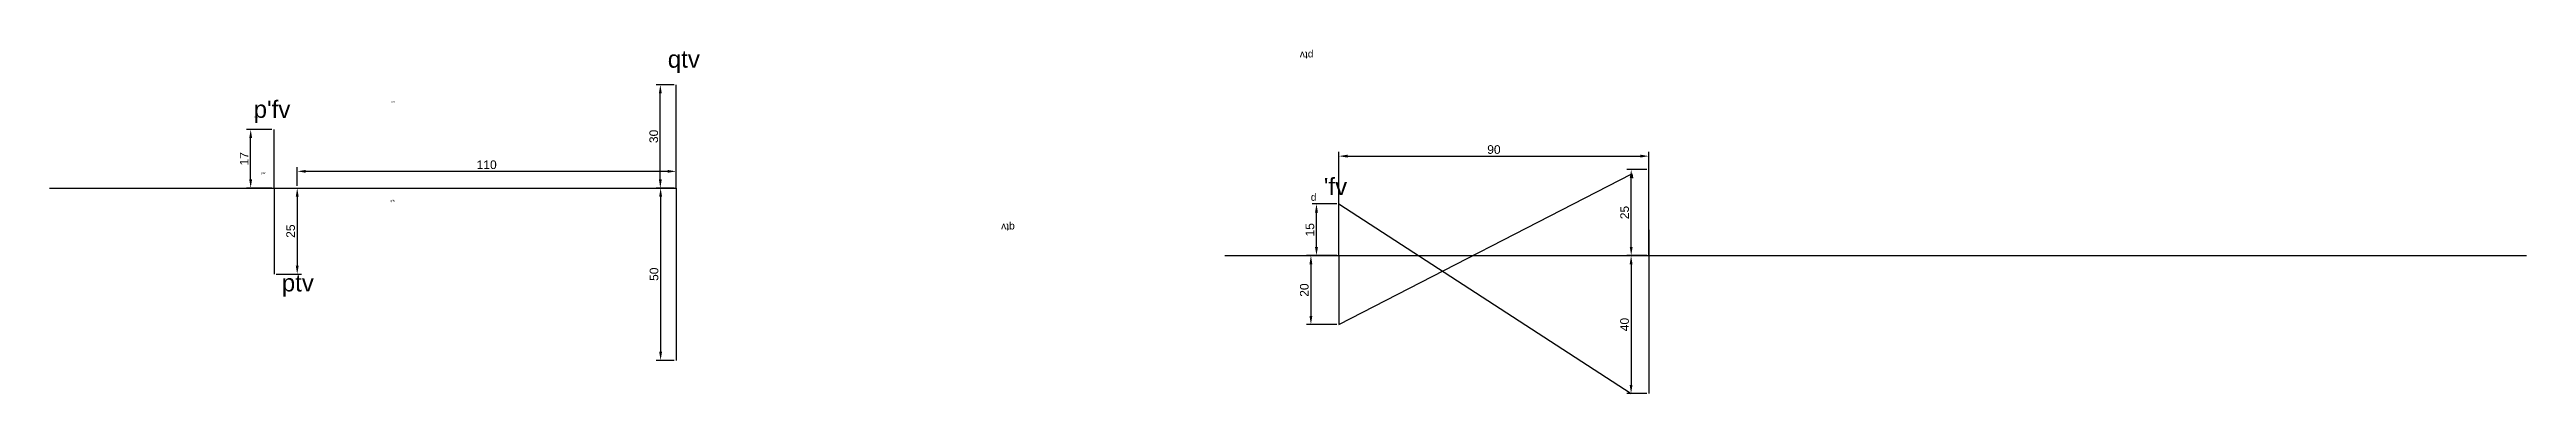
# Model space of a CAD drawing. Header units: millimetres. Extents: x 69 to 3180, y -28 to 380.
# Drawn here: x 584 to 1303, y 49 to 149 of the extents above; entities that cross this region are included whole.
import ezdxf

# ---------------------------------------------------------------- set-up
doc = ezdxf.new("R2010")
doc.units = ezdxf.units.MM
doc.header["$PDMODE"] = 35
doc.styles.get("Standard").update_dxf_attribs({"font": 'arial.ttf'})
doc.dimstyles.new('ISO-25', dxfattribs={"dimtxt": 2.5, "dimasz": 2.5, "dimexe": 1.25, "dimexo": 0.625, "dimtad": 1, "dimtxsty": 'Standard', "dimcen": 2.5, "dimadec": 0, "dimazin": 0, "dimtfac": 1, "dimtmove": 0, "dimatfit": 3, "dimfxl": 1, "dimarcsym": 0})

msp = doc.modelspace()

# ---------------------------------------------------------------- texts
for s, height, p in [('qtv', 5, (763.844, 143.759)), ("p'fv", 0.6282, (643.63, 129.204)), ("p'fv", 5, (643.63, 129.204)), ('qtv', 0.6282, (683.488, 133.576)), ('ptv', 0.6282, (645.871, 112.943)), ("'fv", 5, (954.275, 106.775)), ("q'fv", 0.6282, (683.328, 104.84)), ('ptv', 5, (651.794, 78.822))]:
    msp.add_text(s, height=height).set_placement(p)
for s, height, p in [('ptv', 2.1352, (951.269, 148.378)), ('p', 2.135, (952.14, 106.775)), ('qtv', 2.1352, (864.569, 98.455))]:
    msp.add_text(s, height=height, rotation=180).set_placement(p)

# ---------------------------------------------------------------- blocks, each defined once
blk = doc.blocks.new('*D13')
at = {"color": 0, "lineweight": -2, "transparency": 16777216}
for p, q in [((648.93, 125.82), (641.51, 125.82)), ((642.76, 111.32), (642.76, 123.32)), ((648.93, 108.82), (641.51, 108.82))]:
    blk.add_line(p, q, dxfattribs=at)
at = {"color": 0, "transparency": 16777216}
for points in [[(642.35, 123.32), (643.18, 123.32), (642.76, 125.82)], [(642.35, 111.32), (643.18, 111.32), (642.76, 108.82)]]:
    blk.add_solid(points, dxfattribs=at)
at = {"layer": 'Defpoints', "color": 0, "transparency": 16777216}
for p in [(642.76, 125.82), (649.55, 125.82), (649.55, 108.82)]:
    blk.add_point(p, dxfattribs=at)
at = {"color": 0, "transparency": 16777216, "insert": (640.88, 117.32), "char_height": 2.5, "attachment_point": 5, "rotation": 90}
blk.add_mtext('17', dxfattribs=at)
blk = doc.blocks.new('*D14')
at = {"color": 0, "lineweight": -2, "transparency": 16777216}
for p, q in [((650.18, 108.82), (657.52, 108.82)), ((656.27, 106.32), (656.27, 86.32)), ((650.18, 83.82), (657.52, 83.82))]:
    blk.add_line(p, q, dxfattribs=at)
at = {"color": 0, "transparency": 16777216}
for points in [[(655.86, 106.32), (656.69, 106.32), (656.27, 108.82)], [(655.86, 86.32), (656.69, 86.32), (656.27, 83.82)]]:
    blk.add_solid(points, dxfattribs=at)
at = {"layer": 'Defpoints', "color": 0, "transparency": 16777216}
for p in [(649.55, 108.82), (649.55, 83.82), (656.27, 83.82)]:
    blk.add_point(p, dxfattribs=at)
at = {"color": 0, "transparency": 16777216, "insert": (654.37, 96.32), "char_height": 2.5, "attachment_point": 5, "rotation": 90}
blk.add_mtext('25', dxfattribs=at)
blk = doc.blocks.new('*D15')
at = {"color": 0, "lineweight": -2, "transparency": 16777216}
for p, q in [((656.27, 109.44), (656.27, 114.93)), ((658.77, 113.68), (763.77, 113.68)), ((766.27, 109.44), (766.27, 114.93))]:
    blk.add_line(p, q, dxfattribs=at)
at = {"color": 0, "transparency": 16777216}
for points in [[(658.77, 114.09), (658.77, 113.26), (656.27, 113.68)], [(763.77, 114.09), (763.77, 113.26), (766.27, 113.68)]]:
    blk.add_solid(points, dxfattribs=at)
at = {"layer": 'Defpoints', "color": 0, "transparency": 16777216}
for p in [(656.27, 108.82), (766.27, 113.68), (766.27, 108.82)]:
    blk.add_point(p, dxfattribs=at)
at = {"color": 0, "transparency": 16777216, "insert": (711.27, 115.58), "char_height": 2.5, "attachment_point": 5}
blk.add_mtext('110', dxfattribs=at)
blk = doc.blocks.new('*D16')
at = {"color": 0, "lineweight": -2, "transparency": 16777216}
for p, q in [((765.65, 138.82), (760.42, 138.82)), ((761.67, 111.32), (761.67, 136.32)), ((765.65, 108.82), (760.42, 108.82))]:
    blk.add_line(p, q, dxfattribs=at)
at = {"color": 0, "transparency": 16777216}
for points in [[(761.26, 136.32), (762.09, 136.32), (761.67, 138.82)], [(761.26, 111.32), (762.09, 111.32), (761.67, 108.82)]]:
    blk.add_solid(points, dxfattribs=at)
at = {"layer": 'Defpoints', "color": 0, "transparency": 16777216}
for p in [(761.67, 138.82), (766.27, 138.82), (766.27, 108.82)]:
    blk.add_point(p, dxfattribs=at)
at = {"color": 0, "transparency": 16777216, "insert": (759.77, 123.82), "char_height": 2.5, "attachment_point": 5, "rotation": 90}
blk.add_mtext('30', dxfattribs=at)
blk = doc.blocks.new('*D17')
at = {"color": 0, "lineweight": -2, "transparency": 16777216}
for p, q in [((765.65, 108.82), (760.51, 108.82)), ((761.76, 106.32), (761.76, 61.32)), ((765.65, 58.82), (760.51, 58.82))]:
    blk.add_line(p, q, dxfattribs=at)
at = {"color": 0, "transparency": 16777216}
for points in [[(761.34, 106.32), (762.18, 106.32), (761.76, 108.82)], [(761.34, 61.32), (762.18, 61.32), (761.76, 58.82)]]:
    blk.add_solid(points, dxfattribs=at)
at = {"layer": 'Defpoints', "color": 0, "transparency": 16777216}
for p in [(766.27, 108.82), (761.76, 58.82), (766.27, 58.82)]:
    blk.add_point(p, dxfattribs=at)
at = {"color": 0, "transparency": 16777216, "insert": (759.86, 83.82), "char_height": 2.5, "attachment_point": 5, "rotation": 90}
blk.add_mtext('50', dxfattribs=at)
blk = doc.blocks.new('*D18')
at = {"color": 0, "lineweight": -2, "transparency": 16777216}
for p, q in [((958.02, 104.22), (950.89, 104.22)), ((952.14, 91.72), (952.14, 101.72)), ((958.02, 89.22), (950.89, 89.22))]:
    blk.add_line(p, q, dxfattribs=at)
at = {"color": 0, "transparency": 16777216}
for points in [[(951.72, 101.72), (952.56, 101.72), (952.14, 104.22)], [(951.72, 91.72), (952.56, 91.72), (952.14, 89.22)]]:
    blk.add_solid(points, dxfattribs=at)
at = {"layer": 'Defpoints', "color": 0, "transparency": 16777216}
for p in [(952.14, 104.22), (958.65, 104.22), (958.65, 89.22)]:
    blk.add_point(p, dxfattribs=at)
at = {"color": 0, "transparency": 16777216, "insert": (950.24, 96.72), "char_height": 2.5, "attachment_point": 5, "rotation": 90}
blk.add_mtext('15', dxfattribs=at)
blk = doc.blocks.new('*D19')
at = {"color": 0, "lineweight": -2, "transparency": 16777216}
for p, q in [((958.02, 89.22), (949.28, 89.22)), ((950.53, 86.72), (950.53, 71.72)), ((958.02, 69.22), (949.28, 69.22))]:
    blk.add_line(p, q, dxfattribs=at)
at = {"color": 0, "transparency": 16777216}
for points in [[(950.11, 86.72), (950.94, 86.72), (950.53, 89.22)], [(950.11, 71.72), (950.94, 71.72), (950.53, 69.22)]]:
    blk.add_solid(points, dxfattribs=at)
at = {"layer": 'Defpoints', "color": 0, "transparency": 16777216}
for p in [(958.65, 89.22), (950.53, 69.22), (958.65, 69.22)]:
    blk.add_point(p, dxfattribs=at)
at = {"color": 0, "transparency": 16777216, "insert": (948.62, 79.22), "char_height": 2.5, "attachment_point": 5, "rotation": 90}
blk.add_mtext('20', dxfattribs=at)
blk = doc.blocks.new('*D20')
at = {"color": 0, "lineweight": -2, "transparency": 16777216}
for p, q in [((958.65, 97.35), (958.65, 119.34)), ((961.15, 118.09), (1046.15, 118.09)), ((1048.65, 97.35), (1048.65, 119.34))]:
    blk.add_line(p, q, dxfattribs=at)
at = {"color": 0, "transparency": 16777216}
for points in [[(961.15, 118.51), (961.15, 117.67), (958.65, 118.09)], [(1046.15, 118.51), (1046.15, 117.67), (1048.65, 118.09)]]:
    blk.add_solid(points, dxfattribs=at)
at = {"layer": 'Defpoints', "color": 0, "transparency": 16777216}
for p in [(1048.65, 118.09), (958.65, 96.72), (1048.65, 96.72)]:
    blk.add_point(p, dxfattribs=at)
at = {"color": 0, "transparency": 16777216, "insert": (1003.65, 119.99), "char_height": 2.5, "attachment_point": 5}
blk.add_mtext('90', dxfattribs=at)
blk = doc.blocks.new('*D21')
at = {"color": 0, "lineweight": -2, "transparency": 16777216}
for p, q in [((1048.02, 114.22), (1042.25, 114.22)), ((1043.5, 91.72), (1043.5, 111.72)), ((1048.02, 89.22), (1042.25, 89.22))]:
    blk.add_line(p, q, dxfattribs=at)
at = {"color": 0, "transparency": 16777216}
for points in [[(1043.08, 111.72), (1043.91, 111.72), (1043.5, 114.22)], [(1043.08, 91.72), (1043.91, 91.72), (1043.5, 89.22)]]:
    blk.add_solid(points, dxfattribs=at)
at = {"layer": 'Defpoints', "color": 0, "transparency": 16777216}
for p in [(1043.5, 114.22), (1048.65, 114.22), (1048.65, 89.22)]:
    blk.add_point(p, dxfattribs=at)
at = {"color": 0, "transparency": 16777216, "insert": (1041.6, 101.72), "char_height": 2.5, "attachment_point": 5, "rotation": 90}
blk.add_mtext('25', dxfattribs=at)
blk = doc.blocks.new('*D22')
at = {"color": 0, "lineweight": -2, "transparency": 16777216}
for p, q in [((1048.02, 89.22), (1042.22, 89.22)), ((1043.47, 86.72), (1043.47, 51.72)), ((1048.02, 49.22), (1042.22, 49.22))]:
    blk.add_line(p, q, dxfattribs=at)
at = {"color": 0, "transparency": 16777216}
for points in [[(1043.05, 86.72), (1043.88, 86.72), (1043.47, 89.22)], [(1043.05, 51.72), (1043.88, 51.72), (1043.47, 49.22)]]:
    blk.add_solid(points, dxfattribs=at)
at = {"layer": 'Defpoints', "color": 0, "transparency": 16777216}
for p in [(1048.65, 89.22), (1043.47, 49.22), (1048.65, 49.22)]:
    blk.add_point(p, dxfattribs=at)
at = {"color": 0, "transparency": 16777216, "insert": (1041.57, 69.22), "char_height": 2.5, "attachment_point": 5, "rotation": 90}
blk.add_mtext('40', dxfattribs=at)

# ---------------------------------------------------------------- dimensions: what is measured, and where the dimension line sits
for base, p1, p2, picture, middle in [((761.674, 138.816), (766.274, 108.816), (766.274, 138.816), '*D16', (759.771, 123.816)), ((642.764, 125.816), (649.55, 108.816), (649.55, 125.816), '*D13', (640.884, 117.316)), ((656.274, 83.816), (649.55, 108.816), (649.55, 83.816), '*D14', (654.373, 96.316)), ((761.759, 58.816), (766.274, 108.816), (766.274, 58.816), '*D17', (759.857, 83.816)), ((1043.498, 114.22), (1048.649, 89.22), (1048.649, 114.22), '*D21', (1041.597, 101.72)), ((952.14, 104.22), (958.649, 89.22), (958.649, 104.22), '*D18', (950.239, 96.72)), ((950.525, 69.22), (958.649, 89.22), (958.649, 69.22), '*D19', (948.624, 79.22)), ((1043.467, 49.22), (1048.649, 89.22), (1048.649, 49.22), '*D22', (1041.565, 69.22))]:
    dim = msp.add_linear_dim(base=base, p1=p1, p2=p2, angle=90, dimstyle='ISO-25')
    dim.commit()
    dim.dimension.update_dxf_attribs({"geometry": picture, "text_midpoint": middle})
for base, p1, p2, picture, middle in [((766.274, 113.678), (656.274, 108.816), (766.274, 108.816), '*D15', (711.274, 115.579)), ((1048.649, 118.089), (958.649, 96.72), (1048.649, 96.72), '*D20', (1003.649, 119.991))]:
    dim = msp.add_linear_dim(base=base, p1=p1, p2=p2, dimstyle='ISO-25')
    dim.commit()
    dim.dimension.update_dxf_attribs({"geometry": picture, "text_midpoint": middle})

# ---------------------------------------------------------------- linework, layer by layer
for p, q in [((766.274, 108.816), (766.274, 138.816)), ((649.55, 108.816), (649.55, 125.816)), ((584.377, 108.816), (766.274, 108.816)), ((649.55, 108.816), (649.55, 83.816)), ((656.274, 108.816), (766.274, 108.816)), ((656.274, 108.816), (766.274, 108.816)), ((766.274, 108.816), (766.274, 58.816)), ((958.649, 69.22), (1043.706, 112.97)), ((1043.706, 112.97), (1043.915, 111.72)), ((1048.649, 89.22), (1048.649, 114.22)), ((958.649, 89.22), (958.649, 104.22)), ((958.649, 104.22), (1043.467, 49.22)), ((1048.649, 96.72), (1048.649, 89.22)), ((925.562, 89.22), (1303.372, 89.22)), ((958.649, 89.22), (958.649, 69.22)), ((958.649, 89.22), (1048.649, 89.22)), ((958.649, 89.22), (1048.649, 89.22)), ((958.649, 89.22), (958.649, 89.22)), ((1048.649, 89.22), (1048.649, 49.22)), ((1043.467, 49.22), (1043.467, 49.22))]:
    msp.add_line(p, q)

msp.set_redraw_order([(e.dxf.handle, doc.entitydb.next_handle()) for e in msp.query("TEXT MTEXT ATTDEF DIMENSION ARC_DIMENSION")])  # texts and dimensions are drawn at this point

doc.saveas('drawing.dxf')
